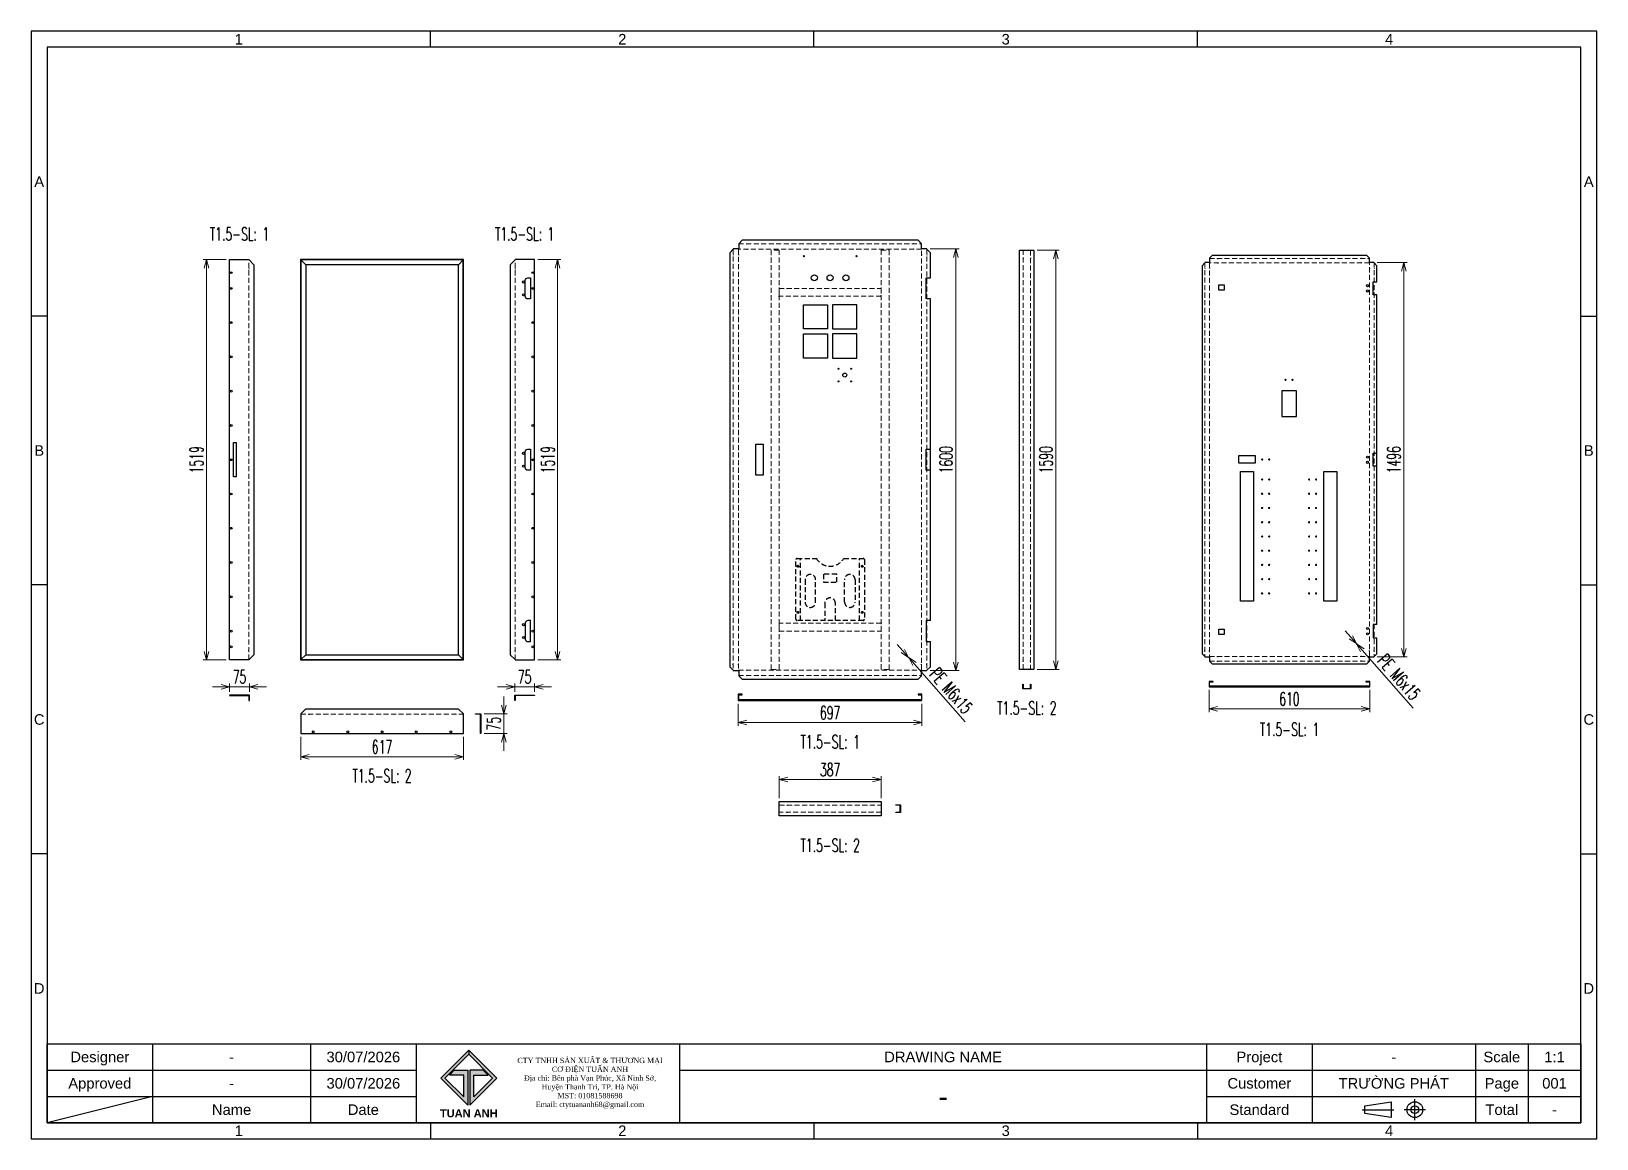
# Model space of a CAD drawing. Header units: millimetres. Extents: x 28713 to 59118, y -54378 to -19615.
# Drawn here: x 47238 to 53178, y -37841 to -33641 of the extents above; entities that cross this region are included whole.
import ezdxf
from ezdxf.enums import TextEntityAlignment as Align

# ---------------------------------------------------------------- set-up
doc = ezdxf.new("R2010")
doc.units = ezdxf.units.MM
doc.header["$LTSCALE"] = 3
doc.linetypes.add('HIDDEN', pattern=[9.525, 6.35, -3.175])
doc.layers.add('@.DM. NÉT ĐỨT', color=8, linetype='HIDDEN', lineweight=9)
for name, color, linetype in [('@.TEXT', 7, 'Continuous'), ('@.VISIBLE', 7, 'Continuous'), ('Ann_green', 3, 'Continuous'), ('dim', 7, 'Continuous')]:
    doc.layers.add(name, color=color, linetype=linetype)
doc.styles.add('Ann_w01', font='romans.shx', dxfattribs={"width": 0.6, "bigfont": 'chineset.shx'})
doc.styles.add('Arial', font='arial.ttf')
doc.dimstyles.new('Dim 01_SC25', dxfattribs={"dimscale": 25, "dimtxt": 2, "dimasz": 1.3, "dimexe": 0.5, "dimexo": 0.5, "dimgap": 0.5, "dimtad": 1, "dimdec": 1, "dimzin": 12, "dimdsep": 46, "dimtxsty": 'Ann_w01', "dimblk": 'OPEN30', "dimcen": 1.5, "dimclrd": 6, "dimclre": 6, "dimclrt": 3, "dimadec": 1, "dimazin": 3, "dimtm": 1e-09, "dimtfac": 1, "dimtdec": 1, "dimtmove": 0, "dimatfit": 3, "dimldrblk": 'OPEN30', "dimfxl": 1, "dimtolj": 1, "dimlwd": 20, "dimlwe": 20, "dimarcsym": 0})

msp = doc.modelspace()

# ---------------------------------------------------------------- texts
at = {"layer": 'dim', "color": 1, "style": 'Ann_w01', "width": 0.6}
for s, p in [('T1.5-SL: 1', (48028.33, -34410.08)), ('T1.5-SL: 1', (49110.4, -34410.08)), ('T1.5-SL: 2', (51015.92, -36208.11)), ('T1.5-SL: 1', (52012.65, -36289.1)), ('T1.5-SL: 1', (50269.63, -36336.1)), ('T1.5-SL: 2', (48569.36, -36465.23)), ('T1.5-SL: 2', (50269.63, -36728.86))]:
    msp.add_text(s, height=50, dxfattribs=at).set_placement(p, align=Align.MIDDLE_CENTER)

# ---------------------------------------------------------------- blocks, each defined once
blk = doc.blocks.new('_Open30')
at = {"color": 0, "linetype": 'ByBlock', "lineweight": -2}
for p, q in [((-1, 0.27), (0, 0)), ((0, 0), (-1, -0.27)), ((0, 0), (-1, 0))]:
    blk.add_line(p, q, dxfattribs=at)
blk = doc.blocks.new('*D106')
at = {"layer": 'Defpoints', "color": 0, "transparency": 16777216}
for p in [(49147.9, -34506.8), (49235.7, -34506.8), (49147.9, -36025.8)]:
    blk.add_point(p, dxfattribs=at)
at = {"layer": 'dim', "color": 6, "lineweight": 20, "transparency": 16777216}
for p, q in [((49160.4, -34506.8), (49248.2, -34506.8)), ((49235.7, -35993.3), (49235.7, -34539.3)), ((49160.4, -36025.8), (49248.2, -36025.8))]:
    blk.add_line(p, q, dxfattribs=at)
at = {"layer": 'dim', "color": 6, "lineweight": 20, "transparency": 16777216, "xscale": 32.5, "yscale": 32.5, "zscale": 32.5}
for p, rotation in [((49235.7, -34506.8), 90), ((49235.7, -36025.8), 270)]:
    blk.add_blockref('_Open30', p, dxfattribs=dict(at, rotation=rotation))
at = {"layer": 'dim', "color": 3, "transparency": 16777216, "insert": (49198.2, -35266.3), "char_height": 50, "attachment_point": 5, "rotation": 90, "style": 'Ann_w01'}
blk.add_mtext('\\A1;1519', dxfattribs=at)
blk = doc.blocks.new('*D107')
at = {"layer": 'Defpoints', "color": 0, "transparency": 16777216}
for p in [(49072.9, -36159.6), (49147.9, -36127.4), (49147.9, -36159.6)]:
    blk.add_point(p, dxfattribs=at)
at = {"layer": 'dim', "color": 6, "lineweight": 20, "transparency": 16777216}
for p, q in [((49072.9, -36147.1), (49072.9, -36114.9)), ((49147.9, -36147.1), (49147.9, -36114.9)), ((49040.4, -36127.4), (49007.9, -36127.4)), ((49072.9, -36127.4), (49147.9, -36127.4)), ((49180.4, -36127.4), (49212.9, -36127.4))]:
    blk.add_line(p, q, dxfattribs=at)
at = {"layer": 'dim', "color": 6, "lineweight": 20, "transparency": 16777216, "xscale": 32.5, "yscale": 32.5, "zscale": 32.5}
blk.add_blockref('_Open30', (49072.9, -36127.4), dxfattribs=at)
at = {"layer": 'dim', "color": 6, "lineweight": 20, "transparency": 16777216, "xscale": 32.5, "yscale": 32.5, "zscale": 32.5, "rotation": 180}
blk.add_blockref('_Open30', (49147.9, -36127.4), dxfattribs=at)
at = {"layer": 'dim', "color": 3, "transparency": 16777216, "insert": (49110.4, -36089.9), "char_height": 50, "attachment_point": 5, "style": 'Ann_w01'}
blk.add_mtext('\\A1;75', dxfattribs=at)
blk = doc.blocks.new('*D108')
at = {"layer": 'Defpoints', "color": 0, "transparency": 16777216}
for p in [(47903.1, -34506.8), (47990.8, -34506.8), (47990.8, -36025.8)]:
    blk.add_point(p, dxfattribs=at)
at = {"layer": 'dim', "color": 6, "lineweight": 20, "transparency": 16777216}
for p, q in [((47978.3, -34506.8), (47890.6, -34506.8)), ((47903.1, -35993.3), (47903.1, -34539.3)), ((47978.3, -36025.8), (47890.6, -36025.8))]:
    blk.add_line(p, q, dxfattribs=at)
at = {"layer": 'dim', "color": 6, "lineweight": 20, "transparency": 16777216, "xscale": 32.5, "yscale": 32.5, "zscale": 32.5}
for p, rotation in [((47903.1, -34506.8), 90), ((47903.1, -36025.8), 270)]:
    blk.add_blockref('_Open30', p, dxfattribs=dict(at, rotation=rotation))
at = {"layer": 'dim', "color": 3, "transparency": 16777216, "insert": (47865.6, -35266.3), "char_height": 50, "attachment_point": 5, "rotation": 90, "style": 'Ann_w01'}
blk.add_mtext('\\A1;1519', dxfattribs=at)
blk = doc.blocks.new('*D109')
at = {"layer": 'Defpoints', "color": 0, "transparency": 16777216}
for p in [(47990.8, -36127.4), (47990.8, -36159.6), (48065.8, -36159.6)]:
    blk.add_point(p, dxfattribs=at)
at = {"layer": 'dim', "color": 6, "lineweight": 20, "transparency": 16777216}
for p, q in [((47990.8, -36147.1), (47990.8, -36114.9)), ((48065.8, -36147.1), (48065.8, -36114.9)), ((47958.3, -36127.4), (47925.8, -36127.4)), ((48065.8, -36127.4), (47990.8, -36127.4)), ((48098.3, -36127.4), (48130.8, -36127.4))]:
    blk.add_line(p, q, dxfattribs=at)
at = {"layer": 'dim', "color": 6, "lineweight": 20, "transparency": 16777216, "xscale": 32.5, "yscale": 32.5, "zscale": 32.5}
blk.add_blockref('_Open30', (47990.8, -36127.4), dxfattribs=at)
at = {"layer": 'dim', "color": 6, "lineweight": 20, "transparency": 16777216, "xscale": 32.5, "yscale": 32.5, "zscale": 32.5, "rotation": 180}
blk.add_blockref('_Open30', (48065.8, -36127.4), dxfattribs=at)
at = {"layer": 'dim', "color": 3, "transparency": 16777216, "insert": (48028.3, -36089.9), "char_height": 50, "attachment_point": 5, "style": 'Ann_w01'}
blk.add_mtext('\\A1;75', dxfattribs=at)
blk = doc.blocks.new('*D110')
at = {"layer": 'Defpoints', "color": 0, "transparency": 16777216}
for p in [(48260.9, -36304.8), (48877.9, -36304.8), (48877.9, -36392.6)]:
    blk.add_point(p, dxfattribs=at)
at = {"layer": 'dim', "color": 6, "lineweight": 20, "transparency": 16777216}
for p, q in [((48260.9, -36317.3), (48260.9, -36405.1)), ((48877.9, -36317.3), (48877.9, -36405.1)), ((48293.4, -36392.6), (48845.4, -36392.6))]:
    blk.add_line(p, q, dxfattribs=at)
at = {"layer": 'dim', "color": 6, "lineweight": 20, "transparency": 16777216, "xscale": 32.5, "yscale": 32.5, "zscale": 32.5, "rotation": 180}
blk.add_blockref('_Open30', (48260.9, -36392.6), dxfattribs=at)
at = {"layer": 'dim', "color": 6, "lineweight": 20, "transparency": 16777216, "xscale": 32.5, "yscale": 32.5, "zscale": 32.5}
blk.add_blockref('_Open30', (48877.9, -36392.6), dxfattribs=at)
at = {"layer": 'dim', "color": 3, "transparency": 16777216, "insert": (48569.4, -36355.1), "char_height": 50, "attachment_point": 5, "style": 'Ann_w01'}
blk.add_mtext('\\A1;617', dxfattribs=at)
blk = doc.blocks.new('*D111')
at = {"layer": 'Defpoints', "color": 0, "transparency": 16777216}
for p in [(48944.3, -36229.8), (48944.3, -36304.8), (49031.2, -36304.8)]:
    blk.add_point(p, dxfattribs=at)
at = {"layer": 'dim', "color": 6, "lineweight": 20, "transparency": 16777216}
for p, q in [((49031.2, -36197.3), (49031.2, -36164.8)), ((48956.8, -36229.8), (49043.7, -36229.8)), ((49031.2, -36229.8), (49031.2, -36304.8)), ((48956.8, -36304.8), (49043.7, -36304.8)), ((49031.2, -36337.3), (49031.2, -36369.8))]:
    blk.add_line(p, q, dxfattribs=at)
at = {"layer": 'dim', "color": 6, "lineweight": 20, "transparency": 16777216, "xscale": 32.5, "yscale": 32.5, "zscale": 32.5}
for p, rotation in [((49031.2, -36229.8), 270), ((49031.2, -36304.8), 90)]:
    blk.add_blockref('_Open30', p, dxfattribs=dict(at, rotation=rotation))
at = {"layer": 'dim', "color": 3, "transparency": 16777216, "insert": (48993.7, -36267.3), "char_height": 50, "attachment_point": 5, "rotation": 90, "style": 'Ann_w01'}
blk.add_mtext('\\A1;75', dxfattribs=at)
blk = doc.blocks.new('*D112')
at = {"layer": 'Defpoints', "color": 0, "transparency": 16777216}
for p in [(49921.1, -36179), (50618.1, -36179), (50618.1, -36263.4)]:
    blk.add_point(p, dxfattribs=at)
at = {"layer": 'dim', "color": 6, "lineweight": 20, "transparency": 16777216}
for p, q in [((49921.1, -36191.5), (49921.1, -36275.9)), ((50618.1, -36191.5), (50618.1, -36275.9)), ((49953.6, -36263.4), (50585.6, -36263.4))]:
    blk.add_line(p, q, dxfattribs=at)
at = {"layer": 'dim', "color": 6, "lineweight": 20, "transparency": 16777216, "xscale": 32.5, "yscale": 32.5, "zscale": 32.5, "rotation": 180}
blk.add_blockref('_Open30', (49921.1, -36263.4), dxfattribs=at)
at = {"layer": 'dim', "color": 6, "lineweight": 20, "transparency": 16777216, "xscale": 32.5, "yscale": 32.5, "zscale": 32.5}
blk.add_blockref('_Open30', (50618.1, -36263.4), dxfattribs=at)
at = {"layer": 'dim', "color": 3, "transparency": 16777216, "insert": (50269.6, -36225.9), "char_height": 50, "attachment_point": 5, "style": 'Ann_w01'}
blk.add_mtext('\\A1;697', dxfattribs=at)
blk = doc.blocks.new('*D113')
at = {"layer": 'Defpoints', "color": 0, "transparency": 16777216}
for p in [(50637, -34466.3), (50747, -34466.3), (50637, -36066.3)]:
    blk.add_point(p, dxfattribs=at)
at = {"layer": 'dim', "color": 6, "lineweight": 20, "transparency": 16777216}
for p, q in [((50649.5, -34466.3), (50759.5, -34466.3)), ((50747, -36033.8), (50747, -34498.8)), ((50649.5, -36066.3), (50759.5, -36066.3))]:
    blk.add_line(p, q, dxfattribs=at)
at = {"layer": 'dim', "color": 6, "lineweight": 20, "transparency": 16777216, "xscale": 32.5, "yscale": 32.5, "zscale": 32.5}
for p, rotation in [((50747, -34466.3), 90), ((50747, -36066.3), 270)]:
    blk.add_blockref('_Open30', p, dxfattribs=dict(at, rotation=rotation))
at = {"layer": 'dim', "color": 3, "transparency": 16777216, "insert": (50709.5, -35266.3), "char_height": 50, "attachment_point": 5, "rotation": 90, "style": 'Ann_w01'}
blk.add_mtext('\\A1;1600', dxfattribs=at)
blk = doc.blocks.new('*D114')
at = {"layer": 'Defpoints', "color": 0, "transparency": 16777216}
for p in [(50567.3, -36015.9), (50568, -36016.7)]:
    blk.add_point(p, dxfattribs=at)
at = {"layer": 'dim', "color": 6, "lineweight": 20, "transparency": 16777216}
for p, q in [((50545.8, -35991.5), (50524.3, -35967.2)), ((50567.3, -36015.9), (50568, -36016.7)), ((50782.6, -36260.3), (50589.4, -36041.1))]:
    blk.add_line(p, q, dxfattribs=at)
at = {"layer": 'dim', "color": 6, "lineweight": 20, "transparency": 16777216, "xscale": 32.5, "yscale": 32.5, "zscale": 32.5}
for p, rotation in [((50567.3, -36015.9), 311.3813499892877), ((50568, -36016.7), 131.3813499892877)]:
    blk.add_blockref('_Open30', p, dxfattribs=dict(at, rotation=rotation))
at = {"layer": 'dim', "color": 3, "transparency": 16777216, "insert": (50729.3, -36143.1), "char_height": 50, "attachment_point": 5, "rotation": 311.38135, "style": 'Ann_w01'}
blk.add_mtext('\\A1;PE M6x15', dxfattribs=at)
blk = doc.blocks.new('*D115')
at = {"layer": 'Defpoints', "color": 0, "transparency": 16777216}
for p in [(51707.6, -36127), (52317.6, -36127), (52317.6, -36211.4)]:
    blk.add_point(p, dxfattribs=at)
at = {"layer": 'dim', "color": 6, "lineweight": 20, "transparency": 16777216}
for p, q in [((51707.6, -36139.5), (51707.6, -36223.9)), ((52317.6, -36139.5), (52317.6, -36223.9)), ((51740.1, -36211.4), (52285.1, -36211.4))]:
    blk.add_line(p, q, dxfattribs=at)
at = {"layer": 'dim', "color": 6, "lineweight": 20, "transparency": 16777216, "xscale": 32.5, "yscale": 32.5, "zscale": 32.5, "rotation": 180}
blk.add_blockref('_Open30', (51707.6, -36211.4), dxfattribs=at)
at = {"layer": 'dim', "color": 6, "lineweight": 20, "transparency": 16777216, "xscale": 32.5, "yscale": 32.5, "zscale": 32.5}
blk.add_blockref('_Open30', (52317.6, -36211.4), dxfattribs=at)
at = {"layer": 'dim', "color": 3, "transparency": 16777216, "insert": (52012.6, -36173.9), "char_height": 50, "attachment_point": 5, "style": 'Ann_w01'}
blk.add_mtext('\\A1;610', dxfattribs=at)
blk = doc.blocks.new('*D116')
at = {"layer": 'Defpoints', "color": 0, "transparency": 16777216}
for p in [(52333.5, -34518.3), (52446.5, -34518.3), (52333.5, -36014.3)]:
    blk.add_point(p, dxfattribs=at)
at = {"layer": 'dim', "color": 6, "lineweight": 20, "transparency": 16777216}
for p, q in [((52346, -34518.3), (52459, -34518.3)), ((52446.5, -35981.8), (52446.5, -34550.8)), ((52346, -36014.3), (52459, -36014.3))]:
    blk.add_line(p, q, dxfattribs=at)
at = {"layer": 'dim', "color": 6, "lineweight": 20, "transparency": 16777216, "xscale": 32.5, "yscale": 32.5, "zscale": 32.5}
for p, rotation in [((52446.5, -34518.3), 90), ((52446.5, -36014.3), 270)]:
    blk.add_blockref('_Open30', p, dxfattribs=dict(at, rotation=rotation))
at = {"layer": 'dim', "color": 3, "transparency": 16777216, "insert": (52409, -35266.3), "char_height": 50, "attachment_point": 5, "rotation": 90, "style": 'Ann_w01'}
blk.add_mtext('\\A1;1496', dxfattribs=at)
blk = doc.blocks.new('*D132')
at = {"layer": 'Defpoints', "color": 0, "transparency": 16777216}
for p in [(52266.8, -35963.9), (52267.5, -35964.7)]:
    blk.add_point(p, dxfattribs=at)
at = {"layer": 'dim', "color": 6, "lineweight": 20, "transparency": 16777216}
for p, q in [((52245.3, -35939.5), (52223.8, -35915.2)), ((52266.8, -35963.9), (52267.5, -35964.7)), ((52482.2, -36208.3), (52289, -35989.1))]:
    blk.add_line(p, q, dxfattribs=at)
at = {"layer": 'dim', "color": 6, "lineweight": 20, "transparency": 16777216, "xscale": 32.5, "yscale": 32.5, "zscale": 32.5}
for p, rotation in [((52266.8, -35963.9), 311.3813499902261), ((52267.5, -35964.7), 131.3813499902261)]:
    blk.add_blockref('_Open30', p, dxfattribs=dict(at, rotation=rotation))
at = {"layer": 'dim', "color": 3, "transparency": 16777216, "insert": (52428.8, -36091.1), "char_height": 50, "attachment_point": 5, "rotation": 311.38135, "style": 'Ann_w01'}
blk.add_mtext('\\A1;PE M6x15', dxfattribs=at)
blk = doc.blocks.new('*D130')
at = {"layer": 'Defpoints', "color": 0, "transparency": 16777216}
for p in [(51043.1, -34471.3), (51126.3, -34471.3), (51043.1, -36061.3)]:
    blk.add_point(p, dxfattribs=at)
at = {"layer": 'dim', "color": 6, "lineweight": 20, "transparency": 16777216}
for p, q in [((51055.6, -34471.3), (51138.8, -34471.3)), ((51126.3, -36028.8), (51126.3, -34503.8)), ((51055.6, -36061.3), (51138.8, -36061.3))]:
    blk.add_line(p, q, dxfattribs=at)
at = {"layer": 'dim', "color": 6, "lineweight": 20, "transparency": 16777216, "xscale": 32.5, "yscale": 32.5, "zscale": 32.5}
for p, rotation in [((51126.3, -34471.3), 90), ((51126.3, -36061.3), 270)]:
    blk.add_blockref('_Open30', p, dxfattribs=dict(at, rotation=rotation))
at = {"layer": 'dim', "color": 3, "transparency": 16777216, "insert": (51088.8, -35266.3), "char_height": 50, "attachment_point": 5, "rotation": 90, "style": 'Ann_w01'}
blk.add_mtext('\\A1;1590', dxfattribs=at)
blk = doc.blocks.new('*D131')
at = {"layer": 'Defpoints', "color": 0, "transparency": 16777216}
for p in [(50076.1, -36479.3), (50076.1, -36562.5), (50463.1, -36562.5)]:
    blk.add_point(p, dxfattribs=at)
at = {"layer": 'dim', "color": 6, "lineweight": 20, "transparency": 16777216}
for p, q in [((50076.1, -36550), (50076.1, -36466.8)), ((50463.1, -36550), (50463.1, -36466.8)), ((50430.6, -36479.3), (50108.6, -36479.3))]:
    blk.add_line(p, q, dxfattribs=at)
at = {"layer": 'dim', "color": 6, "lineweight": 20, "transparency": 16777216, "xscale": 32.5, "yscale": 32.5, "zscale": 32.5, "rotation": 180}
blk.add_blockref('_Open30', (50076.1, -36479.3), dxfattribs=at)
at = {"layer": 'dim', "color": 6, "lineweight": 20, "transparency": 16777216, "xscale": 32.5, "yscale": 32.5, "zscale": 32.5}
blk.add_blockref('_Open30', (50463.1, -36479.3), dxfattribs=at)
at = {"layer": 'dim', "color": 3, "transparency": 16777216, "insert": (50269.6, -36441.8), "char_height": 50, "attachment_point": 5, "style": 'Ann_w01'}
blk.add_mtext('\\A1;387', dxfattribs=at)
blk = doc.blocks.new('Standard ISO')
at = {"color": 6}
for p, q in [((-6, 0), (0, 0)), ((6, 0), (2, 0)), ((4, -2), (4, 2))]:
    blk.add_line(p, q, dxfattribs=at)
blk.add_lwpolyline([(-0.5, 1.5), (-0.5, -1.5), (-5.5, -0.75), (-5.5, 0.75), (-0.5, 1.5)])
for radius in [1.5, 0.75]:
    blk.add_circle((4, 0), radius)
blk = doc.blocks.new('A$C4dbb82d6')
at = {"layer": '@.VISIBLE'}
h = blk.add_hatch(color=30, dxfattribs=at)
h.dxf.hatch_style = 1
h.paths.add_polyline_path([(0.21, 4.97), (3.62, 1.56), (3.62, 5.97), (1.92, 5.97), (1.3, 5.35), (3.12, 5.35), (3.12, 2.59), (0.74, 4.97), (3.75, 7.98), (3.75, 8.51)])
h = blk.add_hatch(color=150, dxfattribs=at)
h.dxf.hatch_style = 1
h.paths.add_polyline_path([(6.76, 4.97), (4.37, 2.59), (4.37, 5.35), (6.2, 5.35), (5.58, 5.97), (3.88, 5.97), (3.88, 1.56), (7.29, 4.97), (3.75, 8.51), (3.75, 7.98)])
at = {"layer": '@.VISIBLE', "color": 30}
blk.add_lwpolyline([(3.62, 5.97), (3.62, 1.56), (0.21, 4.97), (3.75, 8.51), (3.75, 7.98), (0.74, 4.97), (3.12, 2.59), (3.12, 5.35), (1.3, 5.35), (1.92, 5.97)], close=True, dxfattribs=at)
at = {"layer": '@.VISIBLE', "color": 150}
blk.add_lwpolyline([(3.88, 5.97), (3.88, 1.56), (7.29, 4.97), (3.75, 8.51), (3.75, 7.98), (6.76, 4.97), (4.37, 2.59), (4.37, 5.35), (6.2, 5.35), (5.58, 5.97)], close=True, dxfattribs=at)
at = {"layer": '@.VISIBLE', "color": 30, "insert": (3.75, 0.51), "char_height": 1, "attachment_point": 5, "style": 'Ann_w01'}
blk.add_mtext_dynamic_manual_height_columns('{\\fArial|b1|i0|c0|p34;\\W1;TUAN ANH}', width=7.5, gutter_width=49.6, heights=[0], dxfattribs=at)
blk = doc.blocks.new('KHUNG BAN VE (Made by Tung)')
at = {"layer": '@.VISIBLE', "color": 8}
for p, q in [((75.75, 207), (75.75, 210)), ((148.5, 207), (148.5, 210)), ((221.25, 207), (221.25, 210)), ((3, 156), (0, 156)), ((294, 156), (297, 156)), ((3, 105), (0, 105)), ((294, 105), (297, 105)), ((3, 54), (0, 54)), ((294, 54), (297, 54)), ((23, 18), (23, 3)), ((53, 18), (53, 3)), ((73, 18), (73, 3)), ((123, 18), (123, 3)), ((223, 18), (223, 3)), ((243, 18), (243, 3)), ((274, 18), (274, 3)), ((284, 18), (284, 3)), ((3, 13), (73, 13)), ((123, 13), (294, 13)), ((3, 8), (73, 8)), ((23, 8), (3, 3)), ((223, 8), (294, 8)), ((75.75, 3), (75.75, 0)), ((148.5, 3), (148.5, 0)), ((221.25, 3), (221.25, 0))]:
    blk.add_line(p, q, dxfattribs=at)
for points in [[(0, 0), (297, 0), (297, 210), (0, 210)], [(3, 3), (294, 3), (294, 207), (3, 207)], [(3, 18), (294, 18), (294, 3), (3, 3)]]:
    blk.add_lwpolyline(points, close=True, dxfattribs=at)
at = {"xscale": 1.5, "yscale": 1.5, "zscale": 1.5}
blk.add_blockref('A$C4dbb82d6', (77.375, 4.041), dxfattribs=at)
blk.add_blockref('Standard ISO', (258.5, 5.5))
at = {"layer": '@.TEXT', "color": 1, "style": 'Arial'}
for s, p in [('1', (39.375, 208.5)), ('2', (112.125, 208.5)), ('3', (184.875, 208.5)), ('4', (257.625, 208.5)), ('A', (1.5, 181.5)), ('A', (295.5, 181.5)), ('B', (1.5, 130.5)), ('B', (295.5, 130.5)), ('C', (1.5, 79.5)), ('C', (295.5, 79.5)), ('D', (1.5, 28.5)), ('D', (295.5, 28.5)), ('30/07/2026', (63, 15.5)), ('30/07/2026', (63, 10.5)), ('1', (39.375, 1.5)), ('2', (112.125, 1.5)), ('3', (184.875, 1.5)), ('4', (257.625, 1.5))]:
    blk.add_text(s, height=2, dxfattribs=at).set_placement(p, align=Align.MIDDLE_CENTER)
at = {"layer": '@.TEXT', "color": 2, "style": 'Arial'}
for s, p in [('Designer', (13, 15.5)), ('DRAWING NAME', (173, 15.5)), ('Project', (233, 15.5)), ('Scale', (279, 15.5)), ('Approved', (13, 10.5)), ('Customer', (233, 10.5)), ('Page', (279, 10.5)), ('Name', (38, 5.5)), ('Date', (63, 5.5)), ('Standard', (233, 5.5)), ('Total', (279, 5.5))]:
    blk.add_text(s, height=2, dxfattribs=at).set_placement(p, align=Align.MIDDLE_CENTER)
at = {"layer": '@.TEXT', "color": 1, "style": 'Arial'}
for tag, height, p in [('DESIGNER_NAME', 2, (38, 15.5)), ('PROJECT_CODE', 2, (258.5, 15.5)), ('SCALE', 2, (289, 15.5)), ('APPROVED_NAME', 2, (38, 10.5)), ('DRAWING_NAME', 4, (173, 8)), ('CUSTOMER_NAME', 2, (258.5, 10.5)), ('PAGE', 2, (289, 10.5)), ('TOTAL', 2, (289, 5.5))]:
    blk.add_attdef(tag, text='', height=height, dxfattribs=at).set_placement(p, align=Align.MIDDLE_CENTER)
at = {"layer": '@.VISIBLE', "color": 30, "insert": (106, 10.5), "char_height": 1, "attachment_point": 5, "style": 'Ann_w01'}
blk.add_mtext_dynamic_manual_height_columns('{\\fTimes New Roman|b0|i0|c0|p18;\\W1;CTY TNHH SẢN XUẤT & THƯƠNG MẠI CƠ ĐIỆN TUẤN ANH\\PĐịa chỉ: Bến phà Vạn Phúc, Xã Ninh Sở, Huyện Thanh Trì, TP. Hà Nội\\PMST: 01081588698\\PEmail: ctytuananh68@gmail.com}', width=28.70976, gutter_width=99.197, heights=[0], dxfattribs=at)

# ---------------------------------------------------------------- dimensions: what is measured, and where the dimension line sits
at = {"layer": 'dim'}
for base, p1, p2, angle, picture, middle in [((47903.06, -34506.8), (47990.83, -36025.8), (47990.83, -34506.8), 90, '*D108', (47865.56, -35266.3)), ((49235.66, -34506.8), (49147.9, -36025.8), (49147.9, -34506.8), 90, '*D106', (49198.16, -35266.3)), ((50747.01, -34466.3), (50637.03, -36066.3), (50637.03, -34466.3), 90, '*D113', (50709.51, -35266.3)), ((51126.33, -34471.3), (51043.12, -36061.3), (51043.12, -34471.3), 90, '*D130', (51088.83, -35266.3)), ((52446.54, -34518.3), (52333.55, -36014.3), (52333.55, -34518.3), 90, '*D116', (52409.04, -35266.3)), ((47990.83, -36127.37), (48065.83, -36159.57), (47990.83, -36159.57), 180, '*D109', (48028.33, -36089.87)), ((49031.18, -36304.8), (48944.31, -36229.8), (48944.31, -36304.8), 270, '*D111', (48993.68, -36267.3)), ((50076.13, -36479.32), (50463.13, -36562.53), (50076.13, -36562.53), 180, '*D131', (50269.63, -36441.82))]:
    dim = msp.add_linear_dim(base=base, p1=p1, p2=p2, angle=angle, dimstyle='Dim 01_SC25', dxfattribs=at)
    dim.commit()
    dim.dimension.update_dxf_attribs({"geometry": picture, "text_midpoint": middle})
for p1, p2, picture, middle in [((52266.82, -35963.93), (52267.48, -35964.68), '*D132', (52400.7, -36115.89)), ((50567.3, -36015.93), (50567.96, -36016.68), '*D114', (50701.18, -36167.89))]:
    dim = msp.add_diameter_dim_2p(p1=p1, p2=p2, text='PE M6x15', dimstyle='Dim 01_SC25', dxfattribs=at)
    dim.commit()
    dim.dimension.update_dxf_attribs({"geometry": picture, "text_midpoint": middle, "dimtype": 163})
for base, p1, p2, picture, middle in [((49147.9, -36127.37), (49072.9, -36159.57), (49147.9, -36159.57), '*D107', (49110.4, -36089.87)), ((52317.65, -36211.43), (51707.65, -36127.02), (52317.65, -36127.02), '*D115', (52012.65, -36173.93)), ((50618.13, -36263.43), (49921.13, -36179.02), (50618.13, -36179.02), '*D112', (50269.63, -36225.93)), ((48877.86, -36392.57), (48260.86, -36304.8), (48877.86, -36304.8), '*D110', (48569.36, -36355.07))]:
    dim = msp.add_linear_dim(base=base, p1=p1, p2=p2, dimstyle='Dim 01_SC25', dxfattribs=at)
    dim.commit()
    dim.dimension.update_dxf_attribs({"geometry": picture, "text_midpoint": middle})

# ---------------------------------------------------------------- linework, layer by layer
at = {"color": 1}
for p, q in [((49953.05, -34447.5), (49955.05, -34447.5)), ((50586.21, -34447.5), (50584.21, -34447.5)), ((49902.33, -34488.51), (49902.33, -34490.51)), ((49922.53, -34488.51), (49922.53, -34490.51)), ((49953.05, -34467.7), (49955.05, -34467.7)), ((50586.21, -34467.7), (50584.21, -34467.7)), ((50616.73, -34488.51), (50616.73, -34490.51)), ((50636.93, -34488.51), (50636.93, -34490.51)), ((51002.32, -34501.1), (51002.32, -34503.1)), ((51029.52, -34501.1), (51029.52, -34503.1)), ((51739.57, -34502.5), (51741.57, -34502.5)), ((52285.73, -34502.5), (52283.73, -34502.5)), ((48064.43, -34541.21), (48064.43, -34543.21)), ((49074.3, -34541.21), (49074.3, -34543.21)), ((51691.85, -34540.51), (51691.85, -34542.51)), ((51709.05, -34540.51), (51709.05, -34542.51)), ((51739.57, -34519.7), (51741.57, -34519.7)), ((52285.73, -34519.7), (52283.73, -34519.7)), ((52316.25, -34540.51), (52316.25, -34542.51)), ((52333.45, -34540.51), (52333.45, -34542.51)), ((48064.43, -35991.4), (48064.43, -35989.4)), ((49074.3, -35991.4), (49074.3, -35989.4)), ((51691.85, -35992.1), (51691.85, -35990.1)), ((51709.05, -35992.1), (51709.05, -35990.1)), ((52266.15, -35964.3), (52268.15, -35964.3)), ((52267.15, -35963.3), (52267.15, -35965.3)), ((52316.25, -35992.1), (52316.25, -35990.1)), ((52333.45, -35992.1), (52333.45, -35990.1)), ((49902.33, -36044.1), (49902.33, -36042.1)), ((49922.53, -36044.1), (49922.53, -36042.1)), ((50566.63, -36016.3), (50568.63, -36016.3)), ((50567.63, -36015.3), (50567.63, -36017.3)), ((50616.73, -36044.1), (50616.73, -36042.1)), ((50636.93, -36044.1), (50636.93, -36042.1)), ((51002.32, -36031.51), (51002.32, -36029.51)), ((51029.52, -36031.51), (51029.52, -36029.51)), ((51739.57, -36012.9), (51741.57, -36012.9)), ((51739.57, -36030.1), (51741.57, -36030.1)), ((52285.73, -36012.9), (52283.73, -36012.9)), ((52285.73, -36030.1), (52283.73, -36030.1)), ((49953.05, -36064.9), (49955.05, -36064.9)), ((49953.05, -36085.1), (49955.05, -36085.1)), ((50586.21, -36064.9), (50584.21, -36064.9)), ((50586.21, -36085.1), (50584.21, -36085.1)), ((48291.77, -36231.2), (48293.77, -36231.2)), ((48846.95, -36231.2), (48844.95, -36231.2)), ((50105.92, -36576.13), (50107.92, -36576.13)), ((50433.33, -36576.13), (50431.33, -36576.13)), ((50105.92, -36603.33), (50107.92, -36603.33)), ((50433.33, -36603.33), (50431.33, -36603.33))]:
    msp.add_line(p, q, dxfattribs=at)
for p, q in [((48064.53, -34508.3), (48064.53, -34506.8)), ((49074.2, -34508.3), (49074.2, -34506.8)), ((49923.03, -34466.3), (49923.03, -34467.7)), ((50616.23, -34466.3), (50616.23, -34467.7)), ((51709.55, -34518.3), (51709.55, -34519.7)), ((52315.75, -34518.3), (52315.75, -34519.7)), ((48064.53, -36024.3), (48064.53, -36025.8)), ((49074.2, -36024.3), (49074.2, -36025.8)), ((51709.55, -36014.3), (51709.55, -36012.9)), ((52315.75, -36014.3), (52315.75, -36012.9)), ((49923.03, -36066.3), (49923.03, -36064.9)), ((50616.23, -36066.3), (50616.23, -36064.9))]:
    msp.add_line(p, q)
at = {"color": 6}
for p, q in [((48261.36, -34508.3), (48261.36, -34506.8)), ((48279.86, -34526.8), (48261.36, -34508.3)), ((48858.86, -34526.8), (48877.36, -34508.3)), ((48877.36, -34508.3), (48877.36, -34506.8)), ((48279.86, -36005.8), (48261.36, -36024.3)), ((48261.36, -36024.3), (48261.36, -36025.8)), ((48858.86, -36005.8), (48877.36, -36024.3)), ((48877.36, -36024.3), (48877.36, -36025.8))]:
    msp.add_line(p, q, dxfattribs=at)
for points in [[(50650.53, -34576.3), (50650.53, -34481.3), (50637.03, -34467.8), (50637.03, -34466.3), (50616.23, -34466.3), (50616.23, -34447), (50603.13, -34433.9), (49936.13, -34433.9), (49923.03, -34447), (49923.03, -34466.3), (49902.23, -34466.3), (49902.23, -34467.8), (49888.73, -34481.3), (49888.73, -36051.3), (49902.23, -36064.8), (49902.23, -36066.3), (49923.03, -36066.3), (49923.03, -36085.6), (49936.13, -36098.7), (50603.13, -36098.7), (50616.23, -36085.6), (50616.23, -36066.3), (50637.03, -36066.3), (50637.03, -36064.8), (50650.53, -36051.3), (50650.53, -35956.3)], [(48064.53, -36025.8), (47990.83, -36025.8), (47990.83, -34506.8), (48064.53, -34506.8)], [(48064.53, -34508.3), (48083.03, -34526.8), (48083.03, -36005.8), (48064.53, -36024.3)], [(49074.2, -34508.3), (49055.7, -34526.8), (49055.7, -36005.8), (49074.2, -36024.3)], [(49074.2, -36025.8), (49147.9, -36025.8), (49147.9, -34506.8), (49074.2, -34506.8)], [(52344.05, -34591.3), (52344.05, -34530.3), (52333.55, -34519.8), (52333.55, -34518.3), (52315.75, -34518.3), (52315.75, -34502), (52305.65, -34491.9), (51719.65, -34491.9), (51709.55, -34502), (51709.55, -34518.3), (51691.75, -34518.3), (51691.75, -34519.8), (51681.25, -34530.3), (51681.25, -36002.3), (51691.75, -36012.8), (51691.75, -36014.3), (51709.55, -36014.3), (51709.55, -36030.6), (51719.65, -36040.7), (52305.65, -36040.7), (52315.75, -36030.6), (52315.75, -36014.3), (52333.55, -36014.3), (52333.55, -36012.8), (52344.05, -36002.3), (52344.05, -35941.3)], [(50650.53, -34656.3), (50633.93, -34656.3), (50633.93, -34576.3), (50650.53, -34576.3)], [(52344.05, -34641.3), (52330.45, -34641.3), (52330.45, -34591.3), (52344.05, -34591.3)], [(50650.53, -35876.3), (50650.53, -34656.3)], [(52344.05, -35891.3), (52344.05, -34641.3)], [(50650.53, -35306.3), (50633.93, -35306.3), (50633.93, -35226.3), (50650.53, -35226.3)], [(52344.05, -35291.3), (52330.45, -35291.3), (52330.45, -35241.3), (52344.05, -35241.3)], [(50650.53, -35876.3), (50633.93, -35876.3), (50633.93, -35956.3), (50650.53, -35956.3)], [(52344.05, -35891.3), (52330.45, -35891.3), (52330.45, -35941.3), (52344.05, -35941.3)], [(48877.86, -36230.6), (48859.86, -36212.6), (48278.86, -36212.6), (48260.86, -36230.6)], [(48260.86, -36230.6), (48260.86, -36304.8), (48877.86, -36304.8), (48877.86, -36230.6)]]:
    msp.add_lwpolyline(points)
for points in [[(48259.86, -36025.8), (48878.86, -36025.8), (48878.86, -34506.8), (48259.86, -34506.8)], [(48261.36, -36024.3), (48877.36, -36024.3), (48877.36, -34508.3), (48261.36, -34508.3)], [(48279.86, -36005.8), (48858.86, -36005.8), (48858.86, -34526.8), (48279.86, -34526.8)]]:
    msp.add_lwpolyline(points, close=True, dxfattribs=at)
for points in [[(51043.12, -34471.3), (51043.12, -36061.3), (50988.72, -36061.3), (50988.72, -34471.3)], [(51744.65, -34603.3), (51764.65, -34603.3), (51764.65, -34623.3), (51744.65, -34623.3)], [(48015.83, -35201.3), (48015.83, -35331.3), (48005.83, -35331.3), (48005.83, -35201.3)], [(49988.13, -35207.55), (50015.13, -35207.55), (50015.13, -35325.05), (49988.13, -35325.05)], [(51820.59, -35250.82), (51882.09, -35250.82), (51882.09, -35279.82), (51820.59, -35279.82)], [(51826.59, -35311.32), (51876.59, -35311.32), (51876.59, -35803.32), (51826.59, -35803.32)], [(52142.59, -35311.32), (52192.59, -35311.32), (52192.59, -35803.32), (52142.59, -35803.32)], [(51744.65, -35909.3), (51764.65, -35909.3), (51764.65, -35929.3), (51744.65, -35929.3)], [(51709.15, -36125.52), (51709.15, -36108.52), (51722.65, -36108.52), (51722.65, -36107.02), (51707.65, -36107.02), (51707.65, -36127.02), (52317.65, -36127.02), (52317.65, -36107.02), (52302.65, -36107.02), (52302.65, -36108.52), (52316.15, -36108.52), (52316.15, -36125.52)], [(48065.83, -36179.57), (48065.83, -36159.57), (47990.83, -36159.57), (47990.83, -36161.07), (48064.33, -36161.07), (48064.33, -36179.57)], [(49072.9, -36179.57), (49072.9, -36159.57), (49147.9, -36159.57), (49147.9, -36161.07), (49074.4, -36161.07), (49074.4, -36179.57)], [(49922.63, -36177.52), (49922.63, -36157.52), (49936.13, -36157.52), (49936.13, -36156.02), (49921.13, -36156.02), (49921.13, -36179.02), (50618.13, -36179.02), (50618.13, -36156.02), (50603.13, -36156.02), (50603.13, -36157.52), (50616.63, -36157.52), (50616.63, -36177.52)], [(51030.92, -36117.45), (51030.92, -36135.45), (51000.92, -36135.45), (51000.92, -36117.45), (51002.42, -36117.45), (51002.42, -36133.95), (51029.42, -36133.95), (51029.42, -36117.45)], [(48924.31, -36229.8), (48944.31, -36229.8), (48944.31, -36304.8), (48942.81, -36304.8), (48942.81, -36231.3), (48924.31, -36231.3)], [(50076.13, -36562.53), (50463.13, -36562.53), (50463.13, -36616.93), (50076.13, -36616.93)], [(50519.27, -36574.73), (50537.27, -36574.73), (50537.27, -36604.73), (50519.27, -36604.73), (50519.27, -36603.23), (50535.77, -36603.23), (50535.77, -36576.23), (50519.27, -36576.23)]]:
    msp.add_lwpolyline(points, close=True)
for points in [[(49132.9, -34576.3), (49132.9, -34656.3), (49122.9, -34656.3, -0.4142136), (49112.9, -34646.3), (49112.9, -34586.3, -0.4142136), (49122.9, -34576.3)], [(49132.9, -35226.3), (49132.9, -35306.3), (49122.9, -35306.3, -0.4142136), (49112.9, -35296.3), (49112.9, -35236.3, -0.4142136), (49122.9, -35226.3)], [(49132.9, -35956.3), (49132.9, -35876.3), (49122.9, -35876.3, 0.4142136), (49112.9, -35886.3), (49112.9, -35946.3, 0.4142136), (49122.9, -35956.3)]]:
    msp.add_lwpolyline(points, format="xyb", close=True)
at = {"color": 1}
for points in [[(50076.13, -34648.3), (50076.13, -34646.3), (50078.13, -34646.3)], [(50463.13, -34648.3), (50463.13, -34646.3), (50461.13, -34646.3)], [(50076.13, -35884.3), (50076.13, -35886.3), (50078.13, -35886.3)], [(50463.13, -35884.3), (50463.13, -35886.3), (50461.13, -35886.3)]]:
    msp.add_lwpolyline(points, dxfattribs=at)
at = {"color": 3}
for points in [[(50168.13, -34678.3), (50260.13, -34678.3), (50260.13, -34770.3), (50168.13, -34770.3)], [(50279.13, -34770.3), (50371.13, -34770.3), (50371.13, -34678.3), (50279.13, -34678.3)], [(50168.13, -34789.3), (50260.13, -34789.3), (50260.13, -34881.3), (50168.13, -34881.3)], [(50279.13, -34881.3), (50371.13, -34881.3), (50371.13, -34789.3), (50279.13, -34789.3)]]:
    msp.add_lwpolyline(points, close=True, dxfattribs=at)
for centre, radius in [((47997.33, -34556.8), 3.5), ((49141.4, -34556.8), 3.5), ((50209.63, -34576.3), 11.5), ((50269.63, -34576.3), 11.5), ((50329.63, -34576.3), 11.5), ((47997.33, -34616.3), 3.5), ((49105.9, -34592.05), 4), ((49141.4, -34616.3), 3.5), ((52308.65, -34606.3), 4), ((52308.65, -34626.3), 4), ((49105.9, -34640.55), 4), ((47997.33, -34746.3), 3.5), ((49141.4, -34746.3), 3.5), ((47997.33, -34876.3), 3.5), ((49141.4, -34876.3), 3.5), ((50301.13, -34921.3), 2.1), ((50349.13, -34921.3), 2.1), ((50301.13, -34969.3), 2.1), ((50325.13, -34945.3), 7.5), ((50349.13, -34969.3), 2.1), ((47997.33, -35006.3), 3.5), ((49141.4, -35006.3), 3.5), ((47997.33, -35136.3), 3.5), ((49141.4, -35136.3), 3.5), ((47997.33, -35266.3), 3.5), ((49105.9, -35242.05), 4), ((49141.4, -35266.3), 3.5), ((52308.65, -35256.3), 4), ((52308.65, -35276.3), 4), ((49105.9, -35290.55), 4), ((47997.33, -35396.3), 3.5), ((49141.4, -35396.3), 3.5), ((47997.33, -35526.3), 3.5), ((49141.4, -35526.3), 3.5), ((47997.33, -35656.3), 3.5), ((49141.4, -35656.3), 3.5), ((47997.33, -35786.3), 3.5), ((49141.4, -35786.3), 3.5), ((47997.33, -35916.3), 3.5), ((49105.9, -35892.05), 4), ((49105.9, -35940.55), 4), ((49141.4, -35916.3), 3.5), ((52308.65, -35906.3), 4), ((52308.65, -35926.3), 4), ((47997.33, -35975.8), 3.5), ((49141.4, -35975.8), 3.5), ((48308.36, -36298.3), 3.5), ((48439.36, -36298.3), 3.5), ((48569.36, -36298.3), 3.5), ((48699.36, -36298.3), 3.5), ((48830.36, -36298.3), 3.5)]:
    msp.add_circle(centre, radius)
at = {"linetype": 'ByBlock', "lineweight": 9}
for centre in [(51997.67, -34963.65), (52024.27, -34963.65), (51908.79, -35265.32), (51935.39, -35265.32), (51908.79, -35341.32), (51935.39, -35341.32), (52086.87, -35341.32), (52113.47, -35341.32), (51908.79, -35395.32), (51935.39, -35395.32), (52086.87, -35395.32), (52113.47, -35395.32), (51908.79, -35449.32), (51935.39, -35449.32), (52086.87, -35449.32), (52113.47, -35449.32), (51908.79, -35503.32), (51935.39, -35503.32), (52086.87, -35503.32), (52113.47, -35503.32), (51908.79, -35557.32), (51935.39, -35557.32), (52086.87, -35557.32), (52113.47, -35557.32), (51908.79, -35611.32), (51935.39, -35611.32), (52086.87, -35611.32), (52113.47, -35611.32), (51908.79, -35665.32), (51935.39, -35665.32), (52086.87, -35665.32), (52113.47, -35665.32), (51908.79, -35719.32), (51935.39, -35719.32), (52086.87, -35719.32), (52113.47, -35719.32), (51908.79, -35773.32), (51935.39, -35773.32), (52086.87, -35773.32), (52113.47, -35773.32)]:
    msp.add_circle(centre, 2.4, dxfattribs=at)
at = {"layer": '@.DM. NÉT ĐỨT', "linetype": 'HIDDEN'}
for p, q in [((49922.53, -34447.5), (50616.73, -34447.5)), ((49902.33, -34466.3), (49902.33, -36066.3)), ((50636.93, -34466.3), (50636.93, -36066.3)), ((51002.32, -36061.3), (51002.32, -34472.7)), ((51029.52, -34472.7), (51029.52, -36061.3)), ((51709.05, -34502.5), (52316.25, -34502.5)), ((51691.85, -34518.3), (51691.85, -36014.3)), ((52333.45, -34518.3), (52333.45, -36014.3)), ((51709.05, -36030.1), (52316.25, -36030.1)), ((49922.53, -36085.1), (50616.73, -36085.1)), ((50077.53, -36576.13), (50463.13, -36576.13)), ((50463.13, -36603.33), (50077.53, -36603.33))]:
    msp.add_line(p, q, dxfattribs=at)
for points in [[(48064.43, -36024.3), (48064.43, -34508.3)], [(49074.3, -36024.3), (49074.3, -34508.3)], [(48260.86, -36231.2), (48877.86, -36231.2)]]:
    msp.add_lwpolyline(points, dxfattribs=at)
for points in [[(50616.73, -36064.9), (50616.73, -34467.7), (49922.53, -34467.7), (49922.53, -36064.9)], [(50046.13, -34471.3), (50046.13, -36061.3), (50076.13, -36061.3), (50076.13, -34471.3)], [(50493.13, -34471.3), (50493.13, -36061.3), (50463.13, -36061.3), (50463.13, -34471.3)], [(52316.25, -36012.9), (52316.25, -34519.7), (51709.05, -34519.7), (51709.05, -36012.9)], [(50463.13, -34646.3), (50076.13, -34646.3), (50076.13, -34616.3), (50463.13, -34616.3)], [(50463.13, -35886.3), (50076.13, -35886.3), (50076.13, -35916.3), (50463.13, -35916.3)]]:
    msp.add_lwpolyline(points, close=True, dxfattribs=at)
at = {"layer": '@.VISIBLE'}
msp.add_lwpolyline([(52039.09, -35004.8), (51983.09, -35004.8), (51983.09, -35102.8), (52039.09, -35102.8)], close=True, dxfattribs=at)
for centre in [(50169.63, -34494.3), (50369.63, -34494.3)]:
    msp.add_circle(centre, 2, dxfattribs=at)
at = {"layer": 'Ann_green', "color": 8, "linetype": 'HIDDEN'}
for p, q in [((50157.63, -35876.3), (50157.63, -35640.3)), ((50381.63, -35876.3), (50381.63, -35640.3))]:
    msp.add_line(p, q, dxfattribs=at)
for points in [[(50399.63, -35645.3), (50399.63, -35871.3, -0.4142136), (50394.63, -35876.3), (50144.63, -35876.3, -0.4142136), (50139.63, -35871.3), (50139.63, -35645.3, -0.4142136), (50144.63, -35640.3), (50217.67, -35640.3, 0.5773503), (50321.59, -35640.3), (50394.63, -35640.3, -0.4142136)], [(50194.63, -35826.3), (50194.63, -35826.3, 0.4142136), (50214.63, -35806.3), (50214.63, -35721.3, 0.4142136), (50194.63, -35701.3), (50194.63, -35701.3, 0.4142136), (50174.63, -35721.3), (50174.63, -35806.3, 0.4142136)], [(50344.62, -35826.3), (50344.62, -35826.3, -0.4142136), (50324.62, -35806.3), (50324.62, -35721.3, -0.4142136), (50344.62, -35701.3), (50344.62, -35701.3, -0.4142136), (50364.62, -35721.3), (50364.62, -35806.3, -0.4142136)]]:
    msp.add_lwpolyline(points, format="xyb", close=True, dxfattribs=at)
msp.add_lwpolyline([(50244.13, -35730.8), (50295.13, -35730.8), (50295.13, -35699.8), (50244.13, -35699.8)], close=True, dxfattribs=at)
msp.add_lwpolyline([(50289.63, -35876.3), (50289.63, -35810.3, 1), (50249.63, -35810.3), (50249.63, -35876.3)], format="xyb", dxfattribs=at)
for centre in [(50147.63, -35670.3), (50391.63, -35670.3), (50147.63, -35845.3), (50391.63, -35845.3)]:
    msp.add_circle(centre, 3.5, dxfattribs=at)

# ---------------------------------------------------------------- block references
at = {"layer": '@.VISIBLE', "xscale": 20, "yscale": 20, "zscale": 20}
msp.add_blockref('KHUNG BAN VE (Made by Tung)', (47238.47, -37841.41), dxfattribs=at).add_auto_attribs({'APPROVED_NAME': '-', 'DESIGNER_NAME': '-', 'TOTAL': '-', 'PAGE': '001', 'SCALE': '1:1', 'CUSTOMER_NAME': 'TRƯỜNG PHÁT', 'PROJECT_CODE': '-', 'DRAWING_NAME': '-'})

msp.set_redraw_order([(e.dxf.handle, doc.entitydb.next_handle()) for e in msp.query("TEXT MTEXT ATTDEF DIMENSION ARC_DIMENSION")])  # texts and dimensions are drawn at this point

doc.saveas('drawing.dxf')
